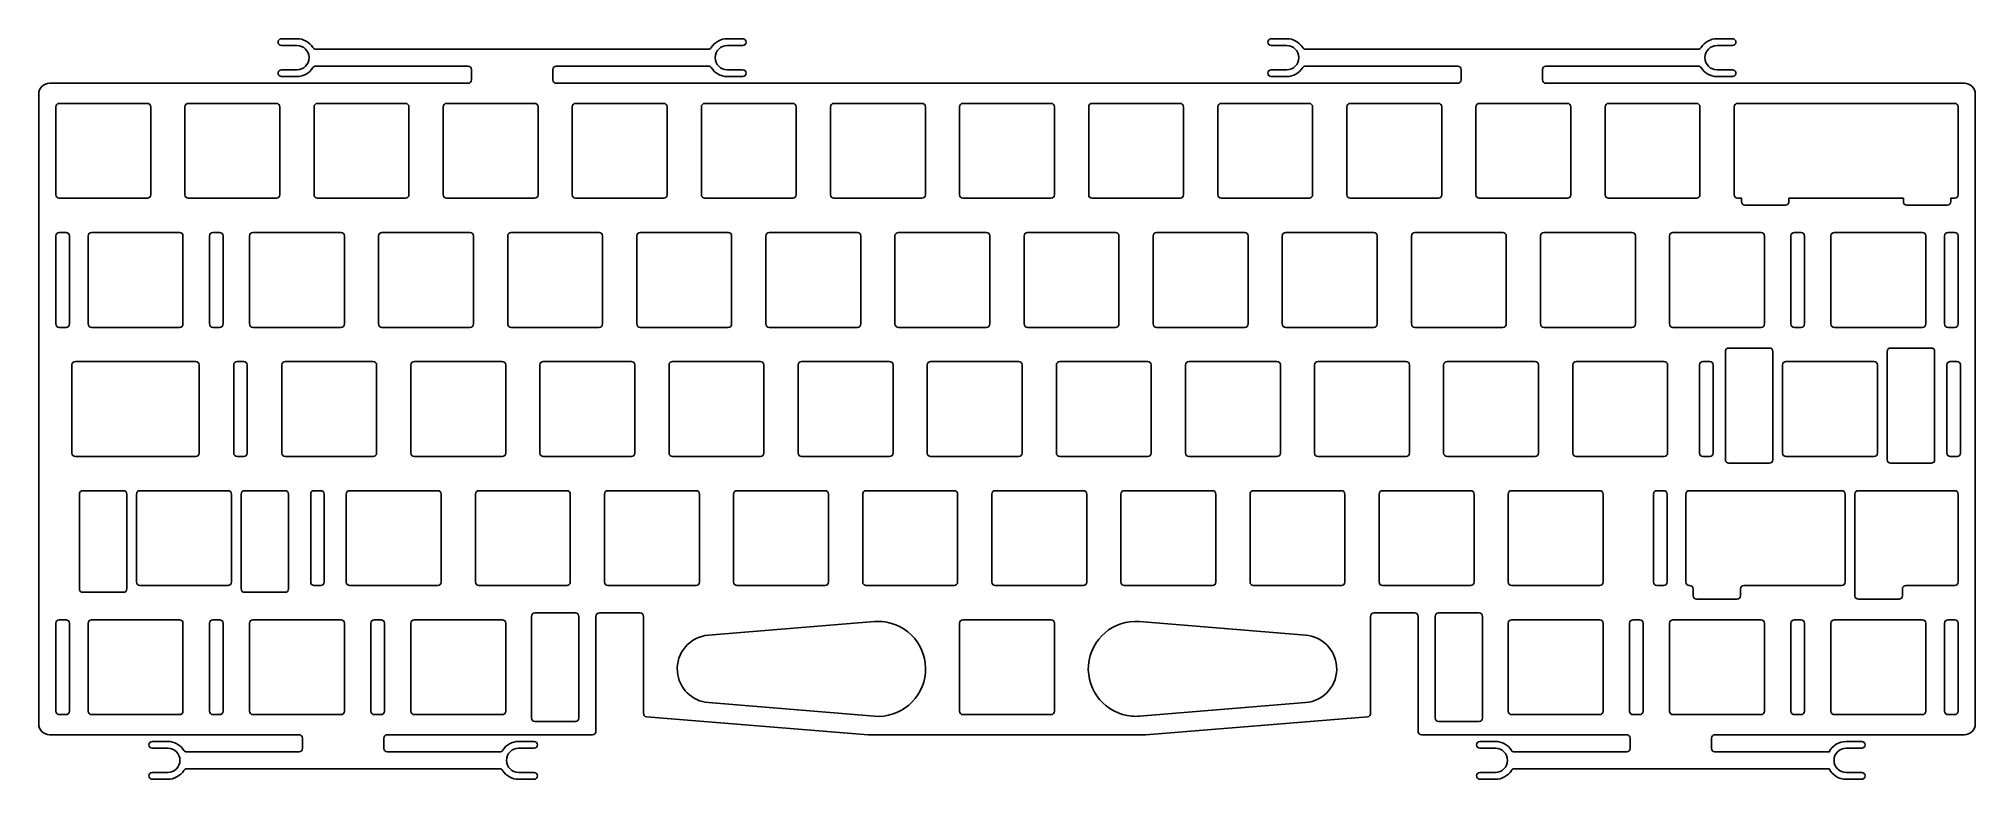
# Model space of a CAD drawing. Header units: millimetres. Extents: x 157 to 443, y 245 to 354.
import ezdxf

# ---------------------------------------------------------------- set-up
doc = ezdxf.new("R2010")
doc.units = ezdxf.units.MM
doc.header["$MEASUREMENT"] = 0
doc.layers.get('0').update_dxf_attribs({"lineweight": 0})

msp = doc.modelspace()

# ---------------------------------------------------------------- linework, layer by layer
at = {"color": 18, "lineweight": 25, "true_color": 0x000000}
for points, knots in [([(238.89, 251.8), (239.16, 251.8), (239.39, 252.02), (239.39, 252.3), (239.39, 252.3), (239.39, 269.26), (239.39, 269.26), (239.39, 269.54), (239.61, 269.76), (239.89, 269.76), (239.89, 269.76), (245.89, 269.76), (245.89, 269.76), (246.16, 269.76), (246.39, 269.54), (246.39, 269.26), (246.39, 269.26), (246.39, 254.96), (246.39, 254.96), (246.39, 254.7), (246.59, 254.48), (246.85, 254.46), (246.85, 254.46), (279.54, 251.8), (279.54, 251.8), (279.56, 251.8), (279.57, 251.8), (279.58, 251.8), (279.58, 251.8), (320.49, 251.8), (320.49, 251.8), (320.5, 251.8), (320.52, 251.8), (320.53, 251.8), (320.53, 251.8), (353.23, 254.46), (353.23, 254.46), (353.49, 254.48), (353.69, 254.7), (353.69, 254.96), (353.69, 254.96), (353.69, 269.26), (353.69, 269.26), (353.69, 269.54), (353.91, 269.76), (354.19, 269.76), (354.19, 269.76), (360.19, 269.76), (360.19, 269.76), (360.46, 269.76), (360.69, 269.54), (360.69, 269.26), (360.69, 269.26), (360.69, 252.3), (360.69, 252.3), (360.69, 252.02), (360.91, 251.8), (361.19, 251.8), (361.19, 251.8), (391.48, 251.8), (391.48, 251.8), (391.76, 251.8), (391.98, 251.57), (391.98, 251.3), (391.98, 251.3), (391.98, 249.76), (391.98, 249.76), (391.98, 249.48), (391.76, 249.26), (391.48, 249.26), (391.48, 249.26), (374.89, 249.26), (374.89, 249.26), (374.72, 249.26), (374.56, 249.35), (374.47, 249.49), (373.96, 250.31), (373.06, 250.8), (372.11, 250.8), (372.11, 250.8), (369.82, 250.8), (369.82, 250.8), (369.54, 250.8), (369.32, 250.57), (369.32, 250.3), (369.32, 250.02), (369.54, 249.8), (369.82, 249.8), (369.82, 249.8), (372.11, 249.8), (372.11, 249.8), (373.09, 249.8), (373.89, 249), (373.89, 248.01), (373.89, 247.02), (373.09, 246.22), (372.11, 246.22), (372.11, 246.22), (369.82, 246.22), (369.82, 246.22), (369.54, 246.22), (369.32, 246), (369.32, 245.72), (369.32, 245.45), (369.54, 245.22), (369.82, 245.22), (369.82, 245.22), (372.11, 245.22), (372.11, 245.22), (373.06, 245.22), (373.96, 245.72), (374.47, 246.53), (374.56, 246.67), (374.72, 246.76), (374.89, 246.76), (374.89, 246.76), (421.37, 246.76), (421.37, 246.76), (421.84, 245.82), (422.81, 245.22), (423.86, 245.22), (423.86, 245.22), (426.15, 245.22), (426.15, 245.22), (426.43, 245.22), (426.65, 245.45), (426.65, 245.72), (426.65, 246), (426.43, 246.22), (426.15, 246.22), (426.15, 246.22), (423.86, 246.22), (423.86, 246.22), (422.88, 246.22), (422.07, 247.02), (422.07, 248.01), (422.07, 249), (422.88, 249.8), (423.86, 249.8), (423.86, 249.8), (426.15, 249.8), (426.15, 249.8), (426.43, 249.8), (426.65, 250.02), (426.65, 250.3), (426.65, 250.57), (426.43, 250.8), (426.15, 250.8), (426.15, 250.8), (423.86, 250.8), (423.86, 250.8), (422.81, 250.8), (421.84, 250.2), (421.37, 249.26), (421.37, 249.26), (404.48, 249.26), (404.48, 249.26), (404.21, 249.26), (403.98, 249.48), (403.98, 249.76), (403.98, 249.76), (403.98, 251.3), (403.98, 251.3), (403.98, 251.57), (404.21, 251.8), (404.48, 251.8), (404.48, 251.8), (441.31, 251.8), (441.31, 251.8), (442.2, 251.8), (442.91, 252.51), (442.91, 253.4), (442.91, 253.4), (442.91, 346.32), (442.91, 346.32), (442.91, 347.21), (442.2, 347.92), (441.31, 347.92), (441.31, 347.92), (379.56, 347.92), (379.56, 347.92), (379.29, 347.92), (379.06, 348.15), (379.06, 348.42), (379.06, 348.42), (379.06, 349.96), (379.06, 349.96), (379.06, 350.24), (379.29, 350.46), (379.56, 350.46), (379.56, 350.46), (402.03, 350.46), (402.03, 350.46), (402.2, 350.46), (402.36, 350.37), (402.45, 350.23), (402.96, 349.42), (403.85, 348.92), (404.81, 348.92), (404.81, 348.92), (407.1, 348.92), (407.1, 348.92), (407.38, 348.92), (407.6, 349.15), (407.6, 349.42), (407.6, 349.7), (407.38, 349.92), (407.1, 349.92), (407.1, 349.92), (404.81, 349.92), (404.81, 349.92), (403.83, 349.92), (403.02, 350.72), (403.02, 351.71), (403.02, 352.7), (403.83, 353.5), (404.81, 353.5), (404.81, 353.5), (407.1, 353.5), (407.1, 353.5), (407.38, 353.5), (407.6, 353.72), (407.6, 354), (407.6, 354.27), (407.38, 354.5), (407.1, 354.5), (407.1, 354.5), (404.81, 354.5), (404.81, 354.5), (403.85, 354.5), (402.96, 354.01), (402.45, 353.19), (402.36, 353.05), (402.2, 352.96), (402.03, 352.96), (402.03, 352.96), (344.1, 352.96), (344.1, 352.96), (343.92, 352.96), (343.76, 353.05), (343.67, 353.19), (343.16, 354.01), (342.27, 354.5), (341.31, 354.5), (341.31, 354.5), (339.02, 354.5), (339.02, 354.5), (338.75, 354.5), (338.52, 354.27), (338.52, 354), (338.52, 353.72), (338.75, 353.5), (339.02, 353.5), (339.02, 353.5), (341.31, 353.5), (341.31, 353.5), (342.3, 353.5), (343.1, 352.7), (343.1, 351.71), (343.1, 350.72), (342.3, 349.92), (341.31, 349.92), (341.31, 349.92), (339.02, 349.92), (339.02, 349.92), (338.74, 349.92), (338.52, 349.7), (338.52, 349.42), (338.52, 349.15), (338.74, 348.92), (339.02, 348.92), (339.02, 348.92), (341.31, 348.92), (341.31, 348.92), (342.27, 348.92), (343.16, 349.42), (343.67, 350.23), (343.76, 350.37), (343.92, 350.46), (344.1, 350.46), (344.1, 350.46), (366.56, 350.46), (366.56, 350.46), (366.84, 350.46), (367.06, 350.24), (367.06, 349.96), (367.06, 349.96), (367.06, 348.42), (367.06, 348.42), (367.06, 348.15), (366.84, 347.92), (366.56, 347.92), (366.56, 347.92), (233.51, 347.92), (233.51, 347.92), (233.24, 347.92), (233.01, 348.15), (233.01, 348.42), (233.01, 348.42), (233.01, 349.96), (233.01, 349.96), (233.01, 350.24), (233.24, 350.46), (233.51, 350.46), (233.51, 350.46), (255.98, 350.46), (255.98, 350.46), (256.15, 350.46), (256.31, 350.37), (256.4, 350.23), (256.91, 349.42), (257.8, 348.92), (258.76, 348.92), (258.76, 348.92), (261.05, 348.92), (261.05, 348.92), (261.33, 348.92), (261.55, 349.15), (261.55, 349.42), (261.55, 349.7), (261.33, 349.92), (261.05, 349.92), (261.05, 349.92), (258.76, 349.92), (258.76, 349.92), (257.78, 349.92), (256.97, 350.72), (256.97, 351.71), (256.97, 352.7), (257.78, 353.5), (258.76, 353.5), (258.76, 353.5), (261.05, 353.5), (261.05, 353.5), (261.33, 353.5), (261.55, 353.72), (261.55, 354), (261.55, 354.27), (261.33, 354.5), (261.05, 354.5), (261.05, 354.5), (258.76, 354.5), (258.76, 354.5), (257.8, 354.5), (256.91, 354.01), (256.4, 353.19), (256.31, 353.05), (256.15, 352.96), (255.98, 352.96), (255.98, 352.96), (198.05, 352.96), (198.05, 352.96), (197.87, 352.96), (197.71, 353.05), (197.62, 353.19), (197.11, 354.01), (196.22, 354.5), (195.26, 354.5), (195.26, 354.5), (192.97, 354.5), (192.97, 354.5), (192.7, 354.5), (192.47, 354.27), (192.47, 354), (192.47, 353.72), (192.7, 353.5), (192.97, 353.5), (192.97, 353.5), (195.26, 353.5), (195.26, 353.5), (196.25, 353.5), (197.05, 352.7), (197.05, 351.71), (197.05, 350.72), (196.25, 349.92), (195.26, 349.92), (195.26, 349.92), (192.97, 349.92), (192.97, 349.92), (192.7, 349.92), (192.47, 349.7), (192.47, 349.42), (192.47, 349.15), (192.7, 348.92), (192.97, 348.92), (192.97, 348.92), (195.26, 348.92), (195.26, 348.92), (196.22, 348.92), (197.11, 349.42), (197.62, 350.23), (197.71, 350.37), (197.87, 350.46), (198.05, 350.46), (198.05, 350.46), (220.51, 350.46), (220.51, 350.46), (220.79, 350.46), (221.01, 350.24), (221.01, 349.96), (221.01, 349.96), (221.01, 348.42), (221.01, 348.42), (221.01, 348.15), (220.79, 347.92), (220.51, 347.92), (220.51, 347.92), (158.76, 347.92), (158.76, 347.92), (157.88, 347.92), (157.16, 347.21), (157.16, 346.32), (157.16, 346.32), (157.16, 253.4), (157.16, 253.4), (157.16, 252.51), (157.88, 251.8), (158.76, 251.8), (158.76, 251.8), (195.59, 251.8), (195.59, 251.8), (195.87, 251.8), (196.09, 251.57), (196.09, 251.3), (196.09, 251.3), (196.09, 249.76), (196.09, 249.76), (196.09, 249.48), (195.87, 249.26), (195.59, 249.26), (195.59, 249.26), (179, 249.26), (179, 249.26), (178.82, 249.26), (178.66, 249.35), (178.57, 249.49), (178.06, 250.31), (177.17, 250.8), (176.21, 250.8), (176.21, 250.8), (173.92, 250.8), (173.92, 250.8), (173.65, 250.8), (173.42, 250.57), (173.42, 250.3), (173.42, 250.02), (173.65, 249.8), (173.92, 249.8), (173.92, 249.8), (176.21, 249.8), (176.21, 249.8), (177.2, 249.8), (178, 249), (178, 248.01), (178, 247.02), (177.2, 246.22), (176.21, 246.22), (176.21, 246.22), (173.92, 246.22), (173.92, 246.22), (173.65, 246.22), (173.42, 246), (173.42, 245.72), (173.42, 245.45), (173.65, 245.22), (173.92, 245.22), (173.92, 245.22), (176.21, 245.22), (176.21, 245.22), (177.17, 245.22), (178.06, 245.72), (178.57, 246.53), (178.66, 246.67), (178.82, 246.76), (179, 246.76), (179, 246.76), (225.19, 246.76), (225.19, 246.76), (225.36, 246.76), (225.52, 246.67), (225.61, 246.53), (226.12, 245.72), (227.01, 245.22), (227.97, 245.22), (227.97, 245.22), (230.26, 245.22), (230.26, 245.22), (230.53, 245.22), (230.76, 245.45), (230.76, 245.72), (230.76, 246), (230.53, 246.22), (230.26, 246.22), (230.26, 246.22), (227.97, 246.22), (227.97, 246.22), (226.98, 246.22), (226.18, 247.02), (226.18, 248.01), (226.18, 249), (226.98, 249.8), (227.97, 249.8), (227.97, 249.8), (230.26, 249.8), (230.26, 249.8), (230.53, 249.8), (230.76, 250.02), (230.76, 250.3), (230.76, 250.57), (230.53, 250.8), (230.26, 250.8), (230.26, 250.8), (227.97, 250.8), (227.97, 250.8), (227.01, 250.8), (226.12, 250.31), (225.61, 249.49), (225.52, 249.35), (225.36, 249.26), (225.19, 249.26), (225.19, 249.26), (208.59, 249.26), (208.59, 249.26), (208.31, 249.26), (208.09, 249.48), (208.09, 249.76), (208.09, 249.76), (208.09, 251.3), (208.09, 251.3), (208.09, 251.57), (208.31, 251.8), (208.59, 251.8), (208.59, 251.8), (238.89, 251.8), (238.89, 251.8)], [0, 0, 0, 0, 1, 1, 1, 2, 2, 2, 3, 3, 3, 4, 4, 4, 5, 5, 5, 6, 6, 6, 7, 7, 7, 8, 8, 8, 9, 9, 9, 10, 10, 10, 11, 11, 11, 12, 12, 12, 13, 13, 13, 14, 14, 14, 15, 15, 15, 16, 16, 16, 17, 17, 17, 18, 18, 18, 19, 19, 19, 20, 20, 20, 21, 21, 21, 22, 22, 22, 23, 23, 23, 24, 24, 24, 25, 25, 25, 26, 26, 26, 27, 27, 27, 28, 28, 28, 29, 29, 29, 30, 30, 30, 31, 31, 31, 32, 32, 32, 33, 33, 33, 34, 34, 34, 35, 35, 35, 36, 36, 36, 37, 37, 37, 38, 38, 38, 39, 39, 39, 40, 40, 40, 41, 41, 41, 42, 42, 42, 43, 43, 43, 44, 44, 44, 45, 45, 45, 46, 46, 46, 47, 47, 47, 48, 48, 48, 49, 49, 49, 50, 50, 50, 51, 51, 51, 52, 52, 52, 53, 53, 53, 54, 54, 54, 55, 55, 55, 56, 56, 56, 57, 57, 57, 58, 58, 58, 59, 59, 59, 60, 60, 60, 61, 61, 61, 62, 62, 62, 63, 63, 63, 64, 64, 64, 65, 65, 65, 66, 66, 66, 67, 67, 67, 68, 68, 68, 69, 69, 69, 70, 70, 70, 71, 71, 71, 72, 72, 72, 73, 73, 73, 74, 74, 74, 75, 75, 75, 76, 76, 76, 77, 77, 77, 78, 78, 78, 79, 79, 79, 80, 80, 80, 81, 81, 81, 82, 82, 82, 83, 83, 83, 84, 84, 84, 85, 85, 85, 86, 86, 86, 87, 87, 87, 88, 88, 88, 89, 89, 89, 90, 90, 90, 91, 91, 91, 92, 92, 92, 93, 93, 93, 94, 94, 94, 95, 95, 95, 96, 96, 96, 97, 97, 97, 98, 98, 98, 99, 99, 99, 100, 100, 100, 101, 101, 101, 102, 102, 102, 103, 103, 103, 104, 104, 104, 105, 105, 105, 106, 106, 106, 107, 107, 107, 108, 108, 108, 109, 109, 109, 110, 110, 110, 111, 111, 111, 112, 112, 112, 113, 113, 113, 114, 114, 114, 115, 115, 115, 116, 116, 116, 117, 117, 117, 118, 118, 118, 119, 119, 119, 120, 120, 120, 121, 121, 121, 122, 122, 122, 123, 123, 123, 124, 124, 124, 125, 125, 125, 126, 126, 126, 127, 127, 127, 128, 128, 128, 129, 129, 129, 130, 130, 130, 131, 131, 131, 132, 132, 132, 133, 133, 133, 134, 134, 134, 135, 135, 135, 136, 136, 136, 137, 137, 137, 138, 138, 138, 139, 139, 139, 140, 140, 140, 141, 141, 141, 142, 142, 142, 143, 143, 143, 144, 144, 144, 145, 145, 145, 146, 146, 146, 147, 147, 147, 148, 148, 148, 149, 149, 149, 150, 150, 150, 151, 151, 151, 152, 152, 152, 153, 153, 153, 154, 154, 154, 155, 155, 155, 156, 156, 156, 157, 157, 157, 158, 158, 158, 159, 159, 159, 160, 160, 160, 161, 161, 161, 162, 162, 162, 163, 163, 163, 164, 164, 164, 165, 165, 165, 166, 166, 166, 167, 167, 167, 168, 168, 168, 169, 169, 169, 170, 170, 170, 171, 171, 171, 172, 172, 172, 173, 173, 173, 174, 174, 174, 175, 175, 175, 176, 176, 176, 177, 177, 177, 178, 178, 178, 178]), ([(173.19, 330.96), (173.46, 330.96), (173.69, 331.18), (173.69, 331.46), (173.69, 331.46), (173.69, 344.46), (173.69, 344.46), (173.69, 344.74), (173.46, 344.96), (173.19, 344.96), (173.19, 344.96), (160.19, 344.96), (160.19, 344.96), (159.91, 344.96), (159.69, 344.74), (159.69, 344.46), (159.69, 344.46), (159.69, 331.46), (159.69, 331.46), (159.69, 331.18), (159.91, 330.96), (160.19, 330.96), (160.19, 330.96), (173.19, 330.96), (173.19, 330.96)], [0, 0, 0, 0, 1, 1, 1, 2, 2, 2, 3, 3, 3, 4, 4, 4, 5, 5, 5, 6, 6, 6, 7, 7, 7, 8, 8, 8, 8]), ([(178.74, 331.46), (178.74, 331.46), (178.74, 344.46), (178.74, 344.46), (178.74, 344.74), (178.96, 344.96), (179.24, 344.96), (179.24, 344.96), (192.24, 344.96), (192.24, 344.96), (192.51, 344.96), (192.74, 344.74), (192.74, 344.46), (192.74, 344.46), (192.74, 331.46), (192.74, 331.46), (192.74, 331.18), (192.51, 330.96), (192.24, 330.96), (192.24, 330.96), (179.24, 330.96), (179.24, 330.96), (178.96, 330.96), (178.74, 331.18), (178.74, 331.46)], [0, 0, 0, 0, 1, 1, 1, 2, 2, 2, 3, 3, 3, 4, 4, 4, 5, 5, 5, 6, 6, 6, 7, 7, 7, 8, 8, 8, 8]), ([(211.29, 330.96), (211.56, 330.96), (211.79, 331.18), (211.79, 331.46), (211.79, 331.46), (211.79, 344.46), (211.79, 344.46), (211.79, 344.74), (211.56, 344.96), (211.29, 344.96), (211.29, 344.96), (198.29, 344.96), (198.29, 344.96), (198.01, 344.96), (197.79, 344.74), (197.79, 344.46), (197.79, 344.46), (197.79, 331.46), (197.79, 331.46), (197.79, 331.18), (198.01, 330.96), (198.29, 330.96), (198.29, 330.96), (211.29, 330.96), (211.29, 330.96)], [0, 0, 0, 0, 1, 1, 1, 2, 2, 2, 3, 3, 3, 4, 4, 4, 5, 5, 5, 6, 6, 6, 7, 7, 7, 8, 8, 8, 8]), ([(230.34, 330.96), (230.34, 330.96), (217.34, 330.96), (217.34, 330.96), (217.06, 330.96), (216.84, 331.18), (216.84, 331.46), (216.84, 331.46), (216.84, 344.46), (216.84, 344.46), (216.84, 344.74), (217.06, 344.96), (217.34, 344.96), (217.34, 344.96), (230.34, 344.96), (230.34, 344.96), (230.61, 344.96), (230.84, 344.74), (230.84, 344.46), (230.84, 344.46), (230.84, 331.46), (230.84, 331.46), (230.84, 331.18), (230.61, 330.96), (230.34, 330.96)], [0, 0, 0, 0, 1, 1, 1, 2, 2, 2, 3, 3, 3, 4, 4, 4, 5, 5, 5, 6, 6, 6, 7, 7, 7, 8, 8, 8, 8]), ([(235.89, 331.46), (235.89, 331.46), (235.89, 344.46), (235.89, 344.46), (235.89, 344.74), (236.11, 344.96), (236.39, 344.96), (236.39, 344.96), (249.39, 344.96), (249.39, 344.96), (249.66, 344.96), (249.89, 344.74), (249.89, 344.46), (249.89, 344.46), (249.89, 331.46), (249.89, 331.46), (249.89, 331.18), (249.66, 330.96), (249.39, 330.96), (249.39, 330.96), (236.39, 330.96), (236.39, 330.96), (236.11, 330.96), (235.89, 331.18), (235.89, 331.46)], [0, 0, 0, 0, 1, 1, 1, 2, 2, 2, 3, 3, 3, 4, 4, 4, 5, 5, 5, 6, 6, 6, 7, 7, 7, 8, 8, 8, 8]), ([(254.94, 331.46), (254.94, 331.46), (254.94, 344.46), (254.94, 344.46), (254.94, 344.74), (255.16, 344.96), (255.44, 344.96), (255.44, 344.96), (268.44, 344.96), (268.44, 344.96), (268.71, 344.96), (268.94, 344.74), (268.94, 344.46), (268.94, 344.46), (268.94, 331.46), (268.94, 331.46), (268.94, 331.18), (268.71, 330.96), (268.44, 330.96), (268.44, 330.96), (255.44, 330.96), (255.44, 330.96), (255.16, 330.96), (254.94, 331.18), (254.94, 331.46)], [0, 0, 0, 0, 1, 1, 1, 2, 2, 2, 3, 3, 3, 4, 4, 4, 5, 5, 5, 6, 6, 6, 7, 7, 7, 8, 8, 8, 8]), ([(287.49, 330.96), (287.49, 330.96), (274.49, 330.96), (274.49, 330.96), (274.21, 330.96), (273.99, 331.18), (273.99, 331.46), (273.99, 331.46), (273.99, 344.46), (273.99, 344.46), (273.99, 344.74), (274.21, 344.96), (274.49, 344.96), (274.49, 344.96), (287.49, 344.96), (287.49, 344.96), (287.76, 344.96), (287.99, 344.74), (287.99, 344.46), (287.99, 344.46), (287.99, 331.46), (287.99, 331.46), (287.99, 331.18), (287.76, 330.96), (287.49, 330.96)], [0, 0, 0, 0, 1, 1, 1, 2, 2, 2, 3, 3, 3, 4, 4, 4, 5, 5, 5, 6, 6, 6, 7, 7, 7, 8, 8, 8, 8]), ([(307.04, 344.46), (307.04, 344.74), (306.81, 344.96), (306.54, 344.96), (306.54, 344.96), (293.54, 344.96), (293.54, 344.96), (293.26, 344.96), (293.04, 344.74), (293.04, 344.46), (293.04, 344.46), (293.04, 331.46), (293.04, 331.46), (293.04, 331.18), (293.26, 330.96), (293.54, 330.96), (293.54, 330.96), (306.54, 330.96), (306.54, 330.96), (306.81, 330.96), (307.04, 331.18), (307.04, 331.46), (307.04, 331.46), (307.04, 344.46), (307.04, 344.46)], [0, 0, 0, 0, 1, 1, 1, 2, 2, 2, 3, 3, 3, 4, 4, 4, 5, 5, 5, 6, 6, 6, 7, 7, 7, 8, 8, 8, 8]), ([(312.59, 344.96), (312.59, 344.96), (325.59, 344.96), (325.59, 344.96), (325.86, 344.96), (326.09, 344.74), (326.09, 344.46), (326.09, 344.46), (326.09, 331.46), (326.09, 331.46), (326.09, 331.18), (325.86, 330.96), (325.59, 330.96), (325.59, 330.96), (312.59, 330.96), (312.59, 330.96), (312.31, 330.96), (312.09, 331.18), (312.09, 331.46), (312.09, 331.46), (312.09, 344.46), (312.09, 344.46), (312.09, 344.74), (312.31, 344.96), (312.59, 344.96)], [0, 0, 0, 0, 1, 1, 1, 2, 2, 2, 3, 3, 3, 4, 4, 4, 5, 5, 5, 6, 6, 6, 7, 7, 7, 8, 8, 8, 8]), ([(331.64, 344.96), (331.64, 344.96), (344.64, 344.96), (344.64, 344.96), (344.91, 344.96), (345.14, 344.74), (345.14, 344.46), (345.14, 344.46), (345.14, 331.46), (345.14, 331.46), (345.14, 331.18), (344.91, 330.96), (344.64, 330.96), (344.64, 330.96), (331.64, 330.96), (331.64, 330.96), (331.36, 330.96), (331.14, 331.18), (331.14, 331.46), (331.14, 331.46), (331.14, 344.46), (331.14, 344.46), (331.14, 344.74), (331.36, 344.96), (331.64, 344.96)], [0, 0, 0, 0, 1, 1, 1, 2, 2, 2, 3, 3, 3, 4, 4, 4, 5, 5, 5, 6, 6, 6, 7, 7, 7, 8, 8, 8, 8]), ([(350.69, 344.96), (350.41, 344.96), (350.19, 344.74), (350.19, 344.46), (350.19, 344.46), (350.19, 331.46), (350.19, 331.46), (350.19, 331.18), (350.41, 330.96), (350.69, 330.96), (350.69, 330.96), (363.69, 330.96), (363.69, 330.96), (363.96, 330.96), (364.19, 331.18), (364.19, 331.46), (364.19, 331.46), (364.19, 344.46), (364.19, 344.46), (364.19, 344.74), (363.96, 344.96), (363.69, 344.96), (363.69, 344.96), (350.69, 344.96), (350.69, 344.96)], [0, 0, 0, 0, 1, 1, 1, 2, 2, 2, 3, 3, 3, 4, 4, 4, 5, 5, 5, 6, 6, 6, 7, 7, 7, 8, 8, 8, 8]), ([(369.24, 331.46), (369.24, 331.18), (369.46, 330.96), (369.74, 330.96), (369.74, 330.96), (382.74, 330.96), (382.74, 330.96), (383.01, 330.96), (383.24, 331.18), (383.24, 331.46), (383.24, 331.46), (383.24, 344.46), (383.24, 344.46), (383.24, 344.74), (383.01, 344.96), (382.74, 344.96), (382.74, 344.96), (369.74, 344.96), (369.74, 344.96), (369.46, 344.96), (369.24, 344.74), (369.24, 344.46), (369.24, 344.46), (369.24, 331.46), (369.24, 331.46)], [0, 0, 0, 0, 1, 1, 1, 2, 2, 2, 3, 3, 3, 4, 4, 4, 5, 5, 5, 6, 6, 6, 7, 7, 7, 8, 8, 8, 8]), ([(402.29, 344.46), (402.29, 344.74), (402.06, 344.96), (401.79, 344.96), (401.79, 344.96), (388.79, 344.96), (388.79, 344.96), (388.51, 344.96), (388.29, 344.74), (388.29, 344.46), (388.29, 344.46), (388.29, 331.46), (388.29, 331.46), (388.29, 331.18), (388.51, 330.96), (388.79, 330.96), (388.79, 330.96), (401.79, 330.96), (401.79, 330.96), (402.06, 330.96), (402.29, 331.18), (402.29, 331.46), (402.29, 331.46), (402.29, 344.46), (402.29, 344.46)], [0, 0, 0, 0, 1, 1, 1, 2, 2, 2, 3, 3, 3, 4, 4, 4, 5, 5, 5, 6, 6, 6, 7, 7, 7, 8, 8, 8, 8]), ([(408.42, 330.96), (408.42, 330.96), (407.84, 330.96), (407.84, 330.96), (407.56, 330.96), (407.34, 331.18), (407.34, 331.46), (407.34, 331.46), (407.34, 344.46), (407.34, 344.46), (407.34, 344.74), (407.56, 344.96), (407.84, 344.96), (407.84, 344.96), (439.89, 344.96), (439.89, 344.96), (440.16, 344.96), (440.39, 344.74), (440.39, 344.46), (440.39, 344.46), (440.39, 331.46), (440.39, 331.46), (440.39, 331.18), (440.16, 330.96), (439.89, 330.96), (439.89, 330.96), (439.3, 330.96), (439.3, 330.96), (439.3, 330.96), (439.3, 330.46), (439.3, 330.46), (439.3, 330.18), (439.08, 329.96), (438.8, 329.96), (438.8, 329.96), (432.8, 329.96), (432.8, 329.96), (432.52, 329.96), (432.3, 330.18), (432.3, 330.46), (432.3, 330.46), (432.3, 330.96), (432.3, 330.96), (432.3, 330.96), (415.42, 330.96), (415.42, 330.96), (415.42, 330.96), (415.42, 330.46), (415.42, 330.46), (415.42, 330.18), (415.2, 329.96), (414.92, 329.96), (414.92, 329.96), (408.92, 329.96), (408.92, 329.96), (408.65, 329.96), (408.42, 330.18), (408.42, 330.46), (408.42, 330.46), (408.42, 330.96), (408.42, 330.96)], [0, 0, 0, 0, 1, 1, 1, 2, 2, 2, 3, 3, 3, 4, 4, 4, 5, 5, 5, 6, 6, 6, 7, 7, 7, 8, 8, 8, 9, 9, 9, 10, 10, 10, 11, 11, 11, 12, 12, 12, 13, 13, 13, 14, 14, 14, 15, 15, 15, 16, 16, 16, 17, 17, 17, 18, 18, 18, 19, 19, 19, 20, 20, 20, 20]), ([(160.19, 325.91), (159.91, 325.91), (159.69, 325.69), (159.69, 325.41), (159.69, 325.41), (159.69, 312.41), (159.69, 312.41), (159.69, 312.13), (159.91, 311.91), (160.19, 311.91), (160.19, 311.91), (161.19, 311.91), (161.19, 311.91), (161.46, 311.91), (161.69, 312.13), (161.69, 312.41), (161.69, 312.41), (161.69, 325.41), (161.69, 325.41), (161.69, 325.69), (161.46, 325.91), (161.19, 325.91), (161.19, 325.91), (160.19, 325.91), (160.19, 325.91)], [0, 0, 0, 0, 1, 1, 1, 2, 2, 2, 3, 3, 3, 4, 4, 4, 5, 5, 5, 6, 6, 6, 7, 7, 7, 8, 8, 8, 8]), ([(164.95, 325.91), (164.95, 325.91), (177.95, 325.91), (177.95, 325.91), (178.23, 325.91), (178.45, 325.69), (178.45, 325.41), (178.45, 325.41), (178.45, 312.41), (178.45, 312.41), (178.45, 312.13), (178.23, 311.91), (177.95, 311.91), (177.95, 311.91), (164.95, 311.91), (164.95, 311.91), (164.67, 311.91), (164.45, 312.13), (164.45, 312.41), (164.45, 312.41), (164.45, 325.41), (164.45, 325.41), (164.45, 325.69), (164.67, 325.91), (164.95, 325.91)], [0, 0, 0, 0, 1, 1, 1, 2, 2, 2, 3, 3, 3, 4, 4, 4, 5, 5, 5, 6, 6, 6, 7, 7, 7, 8, 8, 8, 8]), ([(182.36, 312.41), (182.36, 312.41), (182.36, 325.41), (182.36, 325.41), (182.36, 325.69), (182.58, 325.91), (182.86, 325.91), (182.86, 325.91), (183.86, 325.91), (183.86, 325.91), (184.13, 325.91), (184.36, 325.69), (184.36, 325.41), (184.36, 325.41), (184.36, 312.41), (184.36, 312.41), (184.36, 312.13), (184.13, 311.91), (183.86, 311.91), (183.86, 311.91), (182.86, 311.91), (182.86, 311.91), (182.58, 311.91), (182.36, 312.13), (182.36, 312.41)], [0, 0, 0, 0, 1, 1, 1, 2, 2, 2, 3, 3, 3, 4, 4, 4, 5, 5, 5, 6, 6, 6, 7, 7, 7, 8, 8, 8, 8]), ([(201.76, 311.91), (201.76, 311.91), (188.76, 311.91), (188.76, 311.91), (188.49, 311.91), (188.26, 312.13), (188.26, 312.41), (188.26, 312.41), (188.26, 325.41), (188.26, 325.41), (188.26, 325.69), (188.49, 325.91), (188.76, 325.91), (188.76, 325.91), (201.76, 325.91), (201.76, 325.91), (202.04, 325.91), (202.26, 325.69), (202.26, 325.41), (202.26, 325.41), (202.26, 312.41), (202.26, 312.41), (202.26, 312.13), (202.04, 311.91), (201.76, 311.91)], [0, 0, 0, 0, 1, 1, 1, 2, 2, 2, 3, 3, 3, 4, 4, 4, 5, 5, 5, 6, 6, 6, 7, 7, 7, 8, 8, 8, 8]), ([(207.81, 325.91), (207.81, 325.91), (220.81, 325.91), (220.81, 325.91), (221.09, 325.91), (221.31, 325.69), (221.31, 325.41), (221.31, 325.41), (221.31, 312.41), (221.31, 312.41), (221.31, 312.13), (221.09, 311.91), (220.81, 311.91), (220.81, 311.91), (207.81, 311.91), (207.81, 311.91), (207.54, 311.91), (207.31, 312.13), (207.31, 312.41), (207.31, 312.41), (207.31, 325.41), (207.31, 325.41), (207.31, 325.69), (207.54, 325.91), (207.81, 325.91)], [0, 0, 0, 0, 1, 1, 1, 2, 2, 2, 3, 3, 3, 4, 4, 4, 5, 5, 5, 6, 6, 6, 7, 7, 7, 8, 8, 8, 8]), ([(239.86, 311.91), (239.86, 311.91), (226.86, 311.91), (226.86, 311.91), (226.59, 311.91), (226.36, 312.13), (226.36, 312.41), (226.36, 312.41), (226.36, 325.41), (226.36, 325.41), (226.36, 325.69), (226.59, 325.91), (226.86, 325.91), (226.86, 325.91), (239.86, 325.91), (239.86, 325.91), (240.14, 325.91), (240.36, 325.69), (240.36, 325.41), (240.36, 325.41), (240.36, 312.41), (240.36, 312.41), (240.36, 312.13), (240.14, 311.91), (239.86, 311.91)], [0, 0, 0, 0, 1, 1, 1, 2, 2, 2, 3, 3, 3, 4, 4, 4, 5, 5, 5, 6, 6, 6, 7, 7, 7, 8, 8, 8, 8]), ([(245.41, 312.41), (245.41, 312.41), (245.41, 325.41), (245.41, 325.41), (245.41, 325.69), (245.64, 325.91), (245.91, 325.91), (245.91, 325.91), (258.91, 325.91), (258.91, 325.91), (259.19, 325.91), (259.41, 325.69), (259.41, 325.41), (259.41, 325.41), (259.41, 312.41), (259.41, 312.41), (259.41, 312.13), (259.19, 311.91), (258.91, 311.91), (258.91, 311.91), (245.91, 311.91), (245.91, 311.91), (245.64, 311.91), (245.41, 312.13), (245.41, 312.41)], [0, 0, 0, 0, 1, 1, 1, 2, 2, 2, 3, 3, 3, 4, 4, 4, 5, 5, 5, 6, 6, 6, 7, 7, 7, 8, 8, 8, 8]), ([(264.96, 325.91), (264.96, 325.91), (277.96, 325.91), (277.96, 325.91), (278.24, 325.91), (278.46, 325.69), (278.46, 325.41), (278.46, 325.41), (278.46, 312.41), (278.46, 312.41), (278.46, 312.13), (278.24, 311.91), (277.96, 311.91), (277.96, 311.91), (264.96, 311.91), (264.96, 311.91), (264.69, 311.91), (264.46, 312.13), (264.46, 312.41), (264.46, 312.41), (264.46, 325.41), (264.46, 325.41), (264.46, 325.69), (264.69, 325.91), (264.96, 325.91)], [0, 0, 0, 0, 1, 1, 1, 2, 2, 2, 3, 3, 3, 4, 4, 4, 5, 5, 5, 6, 6, 6, 7, 7, 7, 8, 8, 8, 8]), ([(297.51, 325.41), (297.51, 325.41), (297.51, 312.41), (297.51, 312.41), (297.51, 312.13), (297.29, 311.91), (297.01, 311.91), (297.01, 311.91), (284.01, 311.91), (284.01, 311.91), (283.74, 311.91), (283.51, 312.13), (283.51, 312.41), (283.51, 312.41), (283.51, 325.41), (283.51, 325.41), (283.51, 325.69), (283.74, 325.91), (284.01, 325.91), (284.01, 325.91), (297.01, 325.91), (297.01, 325.91), (297.29, 325.91), (297.51, 325.69), (297.51, 325.41)], [0, 0, 0, 0, 1, 1, 1, 2, 2, 2, 3, 3, 3, 4, 4, 4, 5, 5, 5, 6, 6, 6, 7, 7, 7, 8, 8, 8, 8]), ([(316.06, 311.91), (316.06, 311.91), (303.06, 311.91), (303.06, 311.91), (302.79, 311.91), (302.56, 312.13), (302.56, 312.41), (302.56, 312.41), (302.56, 325.41), (302.56, 325.41), (302.56, 325.69), (302.79, 325.91), (303.06, 325.91), (303.06, 325.91), (316.06, 325.91), (316.06, 325.91), (316.34, 325.91), (316.56, 325.69), (316.56, 325.41), (316.56, 325.41), (316.56, 312.41), (316.56, 312.41), (316.56, 312.13), (316.34, 311.91), (316.06, 311.91)], [0, 0, 0, 0, 1, 1, 1, 2, 2, 2, 3, 3, 3, 4, 4, 4, 5, 5, 5, 6, 6, 6, 7, 7, 7, 8, 8, 8, 8]), ([(322.11, 325.91), (322.11, 325.91), (335.11, 325.91), (335.11, 325.91), (335.39, 325.91), (335.61, 325.69), (335.61, 325.41), (335.61, 325.41), (335.61, 312.41), (335.61, 312.41), (335.61, 312.13), (335.39, 311.91), (335.11, 311.91), (335.11, 311.91), (322.11, 311.91), (322.11, 311.91), (321.84, 311.91), (321.61, 312.13), (321.61, 312.41), (321.61, 312.41), (321.61, 325.41), (321.61, 325.41), (321.61, 325.69), (321.84, 325.91), (322.11, 325.91)], [0, 0, 0, 0, 1, 1, 1, 2, 2, 2, 3, 3, 3, 4, 4, 4, 5, 5, 5, 6, 6, 6, 7, 7, 7, 8, 8, 8, 8]), ([(340.66, 312.41), (340.66, 312.41), (340.66, 325.41), (340.66, 325.41), (340.66, 325.69), (340.89, 325.91), (341.16, 325.91), (341.16, 325.91), (354.16, 325.91), (354.16, 325.91), (354.44, 325.91), (354.66, 325.69), (354.66, 325.41), (354.66, 325.41), (354.66, 312.41), (354.66, 312.41), (354.66, 312.13), (354.44, 311.91), (354.16, 311.91), (354.16, 311.91), (341.16, 311.91), (341.16, 311.91), (340.89, 311.91), (340.66, 312.13), (340.66, 312.41)], [0, 0, 0, 0, 1, 1, 1, 2, 2, 2, 3, 3, 3, 4, 4, 4, 5, 5, 5, 6, 6, 6, 7, 7, 7, 8, 8, 8, 8]), ([(360.21, 325.91), (360.21, 325.91), (373.21, 325.91), (373.21, 325.91), (373.49, 325.91), (373.71, 325.69), (373.71, 325.41), (373.71, 325.41), (373.71, 312.41), (373.71, 312.41), (373.71, 312.13), (373.49, 311.91), (373.21, 311.91), (373.21, 311.91), (360.21, 311.91), (360.21, 311.91), (359.94, 311.91), (359.71, 312.13), (359.71, 312.41), (359.71, 312.41), (359.71, 325.41), (359.71, 325.41), (359.71, 325.69), (359.94, 325.91), (360.21, 325.91)], [0, 0, 0, 0, 1, 1, 1, 2, 2, 2, 3, 3, 3, 4, 4, 4, 5, 5, 5, 6, 6, 6, 7, 7, 7, 8, 8, 8, 8]), ([(392.26, 311.91), (392.26, 311.91), (379.26, 311.91), (379.26, 311.91), (378.99, 311.91), (378.76, 312.13), (378.76, 312.41), (378.76, 312.41), (378.76, 325.41), (378.76, 325.41), (378.76, 325.69), (378.99, 325.91), (379.26, 325.91), (379.26, 325.91), (392.26, 325.91), (392.26, 325.91), (392.54, 325.91), (392.76, 325.69), (392.76, 325.41), (392.76, 325.41), (392.76, 312.41), (392.76, 312.41), (392.76, 312.13), (392.54, 311.91), (392.26, 311.91)], [0, 0, 0, 0, 1, 1, 1, 2, 2, 2, 3, 3, 3, 4, 4, 4, 5, 5, 5, 6, 6, 6, 7, 7, 7, 8, 8, 8, 8]), ([(411.81, 325.41), (411.81, 325.41), (411.81, 312.41), (411.81, 312.41), (411.81, 312.13), (411.59, 311.91), (411.31, 311.91), (411.31, 311.91), (398.31, 311.91), (398.31, 311.91), (398.04, 311.91), (397.81, 312.13), (397.81, 312.41), (397.81, 312.41), (397.81, 325.41), (397.81, 325.41), (397.81, 325.69), (398.04, 325.91), (398.31, 325.91), (398.31, 325.91), (411.31, 325.91), (411.31, 325.91), (411.59, 325.91), (411.81, 325.69), (411.81, 325.41)], [0, 0, 0, 0, 1, 1, 1, 2, 2, 2, 3, 3, 3, 4, 4, 4, 5, 5, 5, 6, 6, 6, 7, 7, 7, 8, 8, 8, 8]), ([(415.72, 312.41), (415.72, 312.41), (415.72, 325.41), (415.72, 325.41), (415.72, 325.69), (415.94, 325.91), (416.22, 325.91), (416.22, 325.91), (417.22, 325.91), (417.22, 325.91), (417.49, 325.91), (417.72, 325.69), (417.72, 325.41), (417.72, 325.41), (417.72, 312.41), (417.72, 312.41), (417.72, 312.13), (417.49, 311.91), (417.22, 311.91), (417.22, 311.91), (416.22, 311.91), (416.22, 311.91), (415.94, 311.91), (415.72, 312.13), (415.72, 312.41)], [0, 0, 0, 0, 1, 1, 1, 2, 2, 2, 3, 3, 3, 4, 4, 4, 5, 5, 5, 6, 6, 6, 7, 7, 7, 8, 8, 8, 8]), ([(435.62, 325.41), (435.62, 325.69), (435.4, 325.91), (435.12, 325.91), (435.12, 325.91), (422.12, 325.91), (422.12, 325.91), (421.85, 325.91), (421.62, 325.69), (421.62, 325.41), (421.62, 325.41), (421.62, 312.41), (421.62, 312.41), (421.62, 312.13), (421.85, 311.91), (422.12, 311.91), (422.12, 311.91), (435.12, 311.91), (435.12, 311.91), (435.4, 311.91), (435.62, 312.13), (435.62, 312.41), (435.62, 312.41), (435.62, 325.41), (435.62, 325.41)], [0, 0, 0, 0, 1, 1, 1, 2, 2, 2, 3, 3, 3, 4, 4, 4, 5, 5, 5, 6, 6, 6, 7, 7, 7, 8, 8, 8, 8]), ([(439.89, 311.91), (440.16, 311.91), (440.39, 312.13), (440.39, 312.41), (440.39, 312.41), (440.39, 325.41), (440.39, 325.41), (440.39, 325.69), (440.16, 325.91), (439.89, 325.91), (439.89, 325.91), (438.89, 325.91), (438.89, 325.91), (438.61, 325.91), (438.39, 325.69), (438.39, 325.41), (438.39, 325.41), (438.39, 312.41), (438.39, 312.41), (438.39, 312.13), (438.61, 311.91), (438.89, 311.91), (438.89, 311.91), (439.89, 311.91), (439.89, 311.91)], [0, 0, 0, 0, 1, 1, 1, 2, 2, 2, 3, 3, 3, 4, 4, 4, 5, 5, 5, 6, 6, 6, 7, 7, 7, 8, 8, 8, 8]), ([(413.04, 308.36), (413.04, 308.36), (413.04, 292.36), (413.04, 292.36), (413.04, 292.08), (412.82, 291.86), (412.54, 291.86), (412.54, 291.86), (406.54, 291.86), (406.54, 291.86), (406.27, 291.86), (406.04, 292.08), (406.04, 292.36), (406.04, 292.36), (406.04, 308.36), (406.04, 308.36), (406.04, 308.64), (406.27, 308.86), (406.54, 308.86), (406.54, 308.86), (412.54, 308.86), (412.54, 308.86), (412.82, 308.86), (413.04, 308.64), (413.04, 308.36)], [0, 0, 0, 0, 1, 1, 1, 2, 2, 2, 3, 3, 3, 4, 4, 4, 5, 5, 5, 6, 6, 6, 7, 7, 7, 8, 8, 8, 8]), ([(429.92, 292.36), (429.92, 292.36), (429.92, 308.36), (429.92, 308.36), (429.92, 308.64), (430.14, 308.86), (430.42, 308.86), (430.42, 308.86), (436.42, 308.86), (436.42, 308.86), (436.7, 308.86), (436.92, 308.64), (436.92, 308.36), (436.92, 308.36), (436.92, 292.36), (436.92, 292.36), (436.92, 292.08), (436.7, 291.86), (436.42, 291.86), (436.42, 291.86), (430.42, 291.86), (430.42, 291.86), (430.14, 291.86), (429.92, 292.08), (429.92, 292.36)], [0, 0, 0, 0, 1, 1, 1, 2, 2, 2, 3, 3, 3, 4, 4, 4, 5, 5, 5, 6, 6, 6, 7, 7, 7, 8, 8, 8, 8]), ([(180.33, 292.86), (180.33, 292.86), (162.57, 292.86), (162.57, 292.86), (162.29, 292.86), (162.07, 293.08), (162.07, 293.36), (162.07, 293.36), (162.07, 306.36), (162.07, 306.36), (162.07, 306.64), (162.29, 306.86), (162.57, 306.86), (162.57, 306.86), (180.33, 306.86), (180.33, 306.86), (180.61, 306.86), (180.83, 306.64), (180.83, 306.36), (180.83, 306.36), (180.83, 293.36), (180.83, 293.36), (180.83, 293.08), (180.61, 292.86), (180.33, 292.86)], [0, 0, 0, 0, 1, 1, 1, 2, 2, 2, 3, 3, 3, 4, 4, 4, 5, 5, 5, 6, 6, 6, 7, 7, 7, 8, 8, 8, 8]), ([(187.93, 306.36), (187.93, 306.36), (187.93, 293.36), (187.93, 293.36), (187.93, 293.08), (187.7, 292.86), (187.43, 292.86), (187.43, 292.86), (186.43, 292.86), (186.43, 292.86), (186.15, 292.86), (185.93, 293.08), (185.93, 293.36), (185.93, 293.36), (185.93, 306.36), (185.93, 306.36), (185.93, 306.64), (186.15, 306.86), (186.43, 306.86), (186.43, 306.86), (187.43, 306.86), (187.43, 306.86), (187.7, 306.86), (187.93, 306.64), (187.93, 306.36)], [0, 0, 0, 0, 1, 1, 1, 2, 2, 2, 3, 3, 3, 4, 4, 4, 5, 5, 5, 6, 6, 6, 7, 7, 7, 8, 8, 8, 8]), ([(193.52, 306.86), (193.52, 306.86), (206.52, 306.86), (206.52, 306.86), (206.8, 306.86), (207.02, 306.64), (207.02, 306.36), (207.02, 306.36), (207.02, 293.36), (207.02, 293.36), (207.02, 293.08), (206.8, 292.86), (206.52, 292.86), (206.52, 292.86), (193.52, 292.86), (193.52, 292.86), (193.25, 292.86), (193.02, 293.08), (193.02, 293.36), (193.02, 293.36), (193.02, 306.36), (193.02, 306.36), (193.02, 306.64), (193.25, 306.86), (193.52, 306.86)], [0, 0, 0, 0, 1, 1, 1, 2, 2, 2, 3, 3, 3, 4, 4, 4, 5, 5, 5, 6, 6, 6, 7, 7, 7, 8, 8, 8, 8]), ([(226.07, 306.36), (226.07, 306.36), (226.07, 293.36), (226.07, 293.36), (226.07, 293.08), (225.85, 292.86), (225.57, 292.86), (225.57, 292.86), (212.57, 292.86), (212.57, 292.86), (212.3, 292.86), (212.07, 293.08), (212.07, 293.36), (212.07, 293.36), (212.07, 306.36), (212.07, 306.36), (212.07, 306.64), (212.3, 306.86), (212.57, 306.86), (212.57, 306.86), (225.57, 306.86), (225.57, 306.86), (225.85, 306.86), (226.07, 306.64), (226.07, 306.36)], [0, 0, 0, 0, 1, 1, 1, 2, 2, 2, 3, 3, 3, 4, 4, 4, 5, 5, 5, 6, 6, 6, 7, 7, 7, 8, 8, 8, 8]), ([(231.62, 306.86), (231.62, 306.86), (244.62, 306.86), (244.62, 306.86), (244.9, 306.86), (245.12, 306.64), (245.12, 306.36), (245.12, 306.36), (245.12, 293.36), (245.12, 293.36), (245.12, 293.08), (244.9, 292.86), (244.62, 292.86), (244.62, 292.86), (231.62, 292.86), (231.62, 292.86), (231.35, 292.86), (231.12, 293.08), (231.12, 293.36), (231.12, 293.36), (231.12, 306.36), (231.12, 306.36), (231.12, 306.64), (231.35, 306.86), (231.62, 306.86)], [0, 0, 0, 0, 1, 1, 1, 2, 2, 2, 3, 3, 3, 4, 4, 4, 5, 5, 5, 6, 6, 6, 7, 7, 7, 8, 8, 8, 8]), ([(263.67, 292.86), (263.67, 292.86), (250.67, 292.86), (250.67, 292.86), (250.4, 292.86), (250.17, 293.08), (250.17, 293.36), (250.17, 293.36), (250.17, 306.36), (250.17, 306.36), (250.17, 306.64), (250.4, 306.86), (250.67, 306.86), (250.67, 306.86), (263.67, 306.86), (263.67, 306.86), (263.95, 306.86), (264.17, 306.64), (264.17, 306.36), (264.17, 306.36), (264.17, 293.36), (264.17, 293.36), (264.17, 293.08), (263.95, 292.86), (263.67, 292.86)], [0, 0, 0, 0, 1, 1, 1, 2, 2, 2, 3, 3, 3, 4, 4, 4, 5, 5, 5, 6, 6, 6, 7, 7, 7, 8, 8, 8, 8]), ([(283.22, 306.36), (283.22, 306.36), (283.22, 293.36), (283.22, 293.36), (283.22, 293.08), (283, 292.86), (282.72, 292.86), (282.72, 292.86), (269.72, 292.86), (269.72, 292.86), (269.45, 292.86), (269.22, 293.08), (269.22, 293.36), (269.22, 293.36), (269.22, 306.36), (269.22, 306.36), (269.22, 306.64), (269.45, 306.86), (269.72, 306.86), (269.72, 306.86), (282.72, 306.86), (282.72, 306.86), (283, 306.86), (283.22, 306.64), (283.22, 306.36)], [0, 0, 0, 0, 1, 1, 1, 2, 2, 2, 3, 3, 3, 4, 4, 4, 5, 5, 5, 6, 6, 6, 7, 7, 7, 8, 8, 8, 8]), ([(302.27, 306.36), (302.27, 306.36), (302.27, 293.36), (302.27, 293.36), (302.27, 293.08), (302.05, 292.86), (301.77, 292.86), (301.77, 292.86), (288.77, 292.86), (288.77, 292.86), (288.5, 292.86), (288.27, 293.08), (288.27, 293.36), (288.27, 293.36), (288.27, 306.36), (288.27, 306.36), (288.27, 306.64), (288.5, 306.86), (288.77, 306.86), (288.77, 306.86), (301.77, 306.86), (301.77, 306.86), (302.05, 306.86), (302.27, 306.64), (302.27, 306.36)], [0, 0, 0, 0, 1, 1, 1, 2, 2, 2, 3, 3, 3, 4, 4, 4, 5, 5, 5, 6, 6, 6, 7, 7, 7, 8, 8, 8, 8]), ([(320.82, 292.86), (320.82, 292.86), (307.82, 292.86), (307.82, 292.86), (307.55, 292.86), (307.32, 293.08), (307.32, 293.36), (307.32, 293.36), (307.32, 306.36), (307.32, 306.36), (307.32, 306.64), (307.55, 306.86), (307.82, 306.86), (307.82, 306.86), (320.82, 306.86), (320.82, 306.86), (321.1, 306.86), (321.32, 306.64), (321.32, 306.36), (321.32, 306.36), (321.32, 293.36), (321.32, 293.36), (321.32, 293.08), (321.1, 292.86), (320.82, 292.86)], [0, 0, 0, 0, 1, 1, 1, 2, 2, 2, 3, 3, 3, 4, 4, 4, 5, 5, 5, 6, 6, 6, 7, 7, 7, 8, 8, 8, 8]), ([(326.37, 293.36), (326.37, 293.36), (326.37, 306.36), (326.37, 306.36), (326.37, 306.64), (326.6, 306.86), (326.87, 306.86), (326.87, 306.86), (339.87, 306.86), (339.87, 306.86), (340.15, 306.86), (340.37, 306.64), (340.37, 306.36), (340.37, 306.36), (340.37, 293.36), (340.37, 293.36), (340.37, 293.08), (340.15, 292.86), (339.87, 292.86), (339.87, 292.86), (326.87, 292.86), (326.87, 292.86), (326.6, 292.86), (326.37, 293.08), (326.37, 293.36)], [0, 0, 0, 0, 1, 1, 1, 2, 2, 2, 3, 3, 3, 4, 4, 4, 5, 5, 5, 6, 6, 6, 7, 7, 7, 8, 8, 8, 8]), ([(345.92, 306.86), (345.92, 306.86), (358.92, 306.86), (358.92, 306.86), (359.2, 306.86), (359.42, 306.64), (359.42, 306.36), (359.42, 306.36), (359.42, 293.36), (359.42, 293.36), (359.42, 293.08), (359.2, 292.86), (358.92, 292.86), (358.92, 292.86), (345.92, 292.86), (345.92, 292.86), (345.65, 292.86), (345.42, 293.08), (345.42, 293.36), (345.42, 293.36), (345.42, 306.36), (345.42, 306.36), (345.42, 306.64), (345.65, 306.86), (345.92, 306.86)], [0, 0, 0, 0, 1, 1, 1, 2, 2, 2, 3, 3, 3, 4, 4, 4, 5, 5, 5, 6, 6, 6, 7, 7, 7, 8, 8, 8, 8]), ([(364.97, 306.86), (364.97, 306.86), (377.97, 306.86), (377.97, 306.86), (378.25, 306.86), (378.47, 306.64), (378.47, 306.36), (378.47, 306.36), (378.47, 293.36), (378.47, 293.36), (378.47, 293.08), (378.25, 292.86), (377.97, 292.86), (377.97, 292.86), (364.97, 292.86), (364.97, 292.86), (364.7, 292.86), (364.47, 293.08), (364.47, 293.36), (364.47, 293.36), (364.47, 306.36), (364.47, 306.36), (364.47, 306.64), (364.7, 306.86), (364.97, 306.86)], [0, 0, 0, 0, 1, 1, 1, 2, 2, 2, 3, 3, 3, 4, 4, 4, 5, 5, 5, 6, 6, 6, 7, 7, 7, 8, 8, 8, 8]), ([(384.02, 306.86), (384.02, 306.86), (397.02, 306.86), (397.02, 306.86), (397.3, 306.86), (397.52, 306.64), (397.52, 306.36), (397.52, 306.36), (397.52, 293.36), (397.52, 293.36), (397.52, 293.08), (397.3, 292.86), (397.02, 292.86), (397.02, 292.86), (384.02, 292.86), (384.02, 292.86), (383.75, 292.86), (383.52, 293.08), (383.52, 293.36), (383.52, 293.36), (383.52, 306.36), (383.52, 306.36), (383.52, 306.64), (383.75, 306.86), (384.02, 306.86)], [0, 0, 0, 0, 1, 1, 1, 2, 2, 2, 3, 3, 3, 4, 4, 4, 5, 5, 5, 6, 6, 6, 7, 7, 7, 8, 8, 8, 8]), ([(404.23, 306.36), (404.23, 306.36), (404.23, 293.36), (404.23, 293.36), (404.23, 293.08), (404.01, 292.86), (403.73, 292.86), (403.73, 292.86), (402.73, 292.86), (402.73, 292.86), (402.46, 292.86), (402.23, 293.08), (402.23, 293.36), (402.23, 293.36), (402.23, 306.36), (402.23, 306.36), (402.23, 306.64), (402.46, 306.86), (402.73, 306.86), (402.73, 306.86), (403.73, 306.86), (403.73, 306.86), (404.01, 306.86), (404.23, 306.64), (404.23, 306.36)], [0, 0, 0, 0, 1, 1, 1, 2, 2, 2, 3, 3, 3, 4, 4, 4, 5, 5, 5, 6, 6, 6, 7, 7, 7, 8, 8, 8, 8]), ([(427.98, 292.86), (427.98, 292.86), (414.98, 292.86), (414.98, 292.86), (414.71, 292.86), (414.48, 293.08), (414.48, 293.36), (414.48, 293.36), (414.48, 306.36), (414.48, 306.36), (414.48, 306.64), (414.71, 306.86), (414.98, 306.86), (414.98, 306.86), (427.98, 306.86), (427.98, 306.86), (428.26, 306.86), (428.48, 306.64), (428.48, 306.36), (428.48, 306.36), (428.48, 293.36), (428.48, 293.36), (428.48, 293.08), (428.26, 292.86), (427.98, 292.86)], [0, 0, 0, 0, 1, 1, 1, 2, 2, 2, 3, 3, 3, 4, 4, 4, 5, 5, 5, 6, 6, 6, 7, 7, 7, 8, 8, 8, 8]), ([(439.23, 306.86), (439.23, 306.86), (440.23, 306.86), (440.23, 306.86), (440.51, 306.86), (440.73, 306.64), (440.73, 306.36), (440.73, 306.36), (440.73, 293.36), (440.73, 293.36), (440.73, 293.08), (440.51, 292.86), (440.23, 292.86), (440.23, 292.86), (439.23, 292.86), (439.23, 292.86), (438.96, 292.86), (438.73, 293.08), (438.73, 293.36), (438.73, 293.36), (438.73, 306.36), (438.73, 306.36), (438.73, 306.64), (438.96, 306.86), (439.23, 306.86)], [0, 0, 0, 0, 1, 1, 1, 2, 2, 2, 3, 3, 3, 4, 4, 4, 5, 5, 5, 6, 6, 6, 7, 7, 7, 8, 8, 8, 8]), ([(170.16, 287.31), (170.16, 287.59), (169.93, 287.81), (169.66, 287.81), (169.66, 287.81), (163.66, 287.81), (163.66, 287.81), (163.38, 287.81), (163.16, 287.59), (163.16, 287.31), (163.16, 287.31), (163.16, 273.31), (163.16, 273.31), (163.16, 273.03), (163.38, 272.81), (163.66, 272.81), (163.66, 272.81), (169.66, 272.81), (169.66, 272.81), (169.93, 272.81), (170.16, 273.03), (170.16, 273.31), (170.16, 273.31), (170.16, 287.31), (170.16, 287.31)], [0, 0, 0, 0, 1, 1, 1, 2, 2, 2, 3, 3, 3, 4, 4, 4, 5, 5, 5, 6, 6, 6, 7, 7, 7, 8, 8, 8, 8]), ([(171.59, 274.31), (171.59, 274.31), (171.59, 287.31), (171.59, 287.31), (171.59, 287.59), (171.82, 287.81), (172.09, 287.81), (172.09, 287.81), (185.09, 287.81), (185.09, 287.81), (185.37, 287.81), (185.59, 287.59), (185.59, 287.31), (185.59, 287.31), (185.59, 274.31), (185.59, 274.31), (185.59, 274.03), (185.37, 273.81), (185.09, 273.81), (185.09, 273.81), (172.09, 273.81), (172.09, 273.81), (171.82, 273.81), (171.59, 274.03), (171.59, 274.31)], [0, 0, 0, 0, 1, 1, 1, 2, 2, 2, 3, 3, 3, 4, 4, 4, 5, 5, 5, 6, 6, 6, 7, 7, 7, 8, 8, 8, 8]), ([(187.03, 273.31), (187.03, 273.31), (187.03, 287.31), (187.03, 287.31), (187.03, 287.59), (187.26, 287.81), (187.53, 287.81), (187.53, 287.81), (193.53, 287.81), (193.53, 287.81), (193.81, 287.81), (194.03, 287.59), (194.03, 287.31), (194.03, 287.31), (194.03, 273.31), (194.03, 273.31), (194.03, 273.03), (193.81, 272.81), (193.53, 272.81), (193.53, 272.81), (187.53, 272.81), (187.53, 272.81), (187.26, 272.81), (187.03, 273.03), (187.03, 273.31)], [0, 0, 0, 0, 1, 1, 1, 2, 2, 2, 3, 3, 3, 4, 4, 4, 5, 5, 5, 6, 6, 6, 7, 7, 7, 8, 8, 8, 8]), ([(197.29, 274.31), (197.29, 274.31), (197.29, 287.31), (197.29, 287.31), (197.29, 287.59), (197.51, 287.81), (197.79, 287.81), (197.79, 287.81), (198.79, 287.81), (198.79, 287.81), (199.07, 287.81), (199.29, 287.59), (199.29, 287.31), (199.29, 287.31), (199.29, 274.31), (199.29, 274.31), (199.29, 274.03), (199.07, 273.81), (198.79, 273.81), (198.79, 273.81), (197.79, 273.81), (197.79, 273.81), (197.51, 273.81), (197.29, 274.03), (197.29, 274.31)], [0, 0, 0, 0, 1, 1, 1, 2, 2, 2, 3, 3, 3, 4, 4, 4, 5, 5, 5, 6, 6, 6, 7, 7, 7, 8, 8, 8, 8]), ([(202.55, 274.31), (202.55, 274.31), (202.55, 287.31), (202.55, 287.31), (202.55, 287.59), (202.77, 287.81), (203.05, 287.81), (203.05, 287.81), (216.05, 287.81), (216.05, 287.81), (216.33, 287.81), (216.55, 287.59), (216.55, 287.31), (216.55, 287.31), (216.55, 274.31), (216.55, 274.31), (216.55, 274.03), (216.33, 273.81), (216.05, 273.81), (216.05, 273.81), (203.05, 273.81), (203.05, 273.81), (202.77, 273.81), (202.55, 274.03), (202.55, 274.31)], [0, 0, 0, 0, 1, 1, 1, 2, 2, 2, 3, 3, 3, 4, 4, 4, 5, 5, 5, 6, 6, 6, 7, 7, 7, 8, 8, 8, 8]), ([(235.6, 287.31), (235.6, 287.31), (235.6, 274.31), (235.6, 274.31), (235.6, 274.03), (235.38, 273.81), (235.1, 273.81), (235.1, 273.81), (222.1, 273.81), (222.1, 273.81), (221.82, 273.81), (221.6, 274.03), (221.6, 274.31), (221.6, 274.31), (221.6, 287.31), (221.6, 287.31), (221.6, 287.59), (221.82, 287.81), (222.1, 287.81), (222.1, 287.81), (235.1, 287.81), (235.1, 287.81), (235.38, 287.81), (235.6, 287.59), (235.6, 287.31)], [0, 0, 0, 0, 1, 1, 1, 2, 2, 2, 3, 3, 3, 4, 4, 4, 5, 5, 5, 6, 6, 6, 7, 7, 7, 8, 8, 8, 8]), ([(254.15, 273.81), (254.15, 273.81), (241.15, 273.81), (241.15, 273.81), (240.87, 273.81), (240.65, 274.03), (240.65, 274.31), (240.65, 274.31), (240.65, 287.31), (240.65, 287.31), (240.65, 287.59), (240.87, 287.81), (241.15, 287.81), (241.15, 287.81), (254.15, 287.81), (254.15, 287.81), (254.43, 287.81), (254.65, 287.59), (254.65, 287.31), (254.65, 287.31), (254.65, 274.31), (254.65, 274.31), (254.65, 274.03), (254.43, 273.81), (254.15, 273.81)], [0, 0, 0, 0, 1, 1, 1, 2, 2, 2, 3, 3, 3, 4, 4, 4, 5, 5, 5, 6, 6, 6, 7, 7, 7, 8, 8, 8, 8]), ([(273.7, 287.31), (273.7, 287.31), (273.7, 274.31), (273.7, 274.31), (273.7, 274.03), (273.48, 273.81), (273.2, 273.81), (273.2, 273.81), (260.2, 273.81), (260.2, 273.81), (259.92, 273.81), (259.7, 274.03), (259.7, 274.31), (259.7, 274.31), (259.7, 287.31), (259.7, 287.31), (259.7, 287.59), (259.92, 287.81), (260.2, 287.81), (260.2, 287.81), (273.2, 287.81), (273.2, 287.81), (273.48, 287.81), (273.7, 287.59), (273.7, 287.31)], [0, 0, 0, 0, 1, 1, 1, 2, 2, 2, 3, 3, 3, 4, 4, 4, 5, 5, 5, 6, 6, 6, 7, 7, 7, 8, 8, 8, 8]), ([(292.75, 287.31), (292.75, 287.31), (292.75, 274.31), (292.75, 274.31), (292.75, 274.03), (292.53, 273.81), (292.25, 273.81), (292.25, 273.81), (279.25, 273.81), (279.25, 273.81), (278.97, 273.81), (278.75, 274.03), (278.75, 274.31), (278.75, 274.31), (278.75, 287.31), (278.75, 287.31), (278.75, 287.59), (278.97, 287.81), (279.25, 287.81), (279.25, 287.81), (292.25, 287.81), (292.25, 287.81), (292.53, 287.81), (292.75, 287.59), (292.75, 287.31)], [0, 0, 0, 0, 1, 1, 1, 2, 2, 2, 3, 3, 3, 4, 4, 4, 5, 5, 5, 6, 6, 6, 7, 7, 7, 8, 8, 8, 8]), ([(297.8, 274.31), (297.8, 274.31), (297.8, 287.31), (297.8, 287.31), (297.8, 287.59), (298.02, 287.81), (298.3, 287.81), (298.3, 287.81), (311.3, 287.81), (311.3, 287.81), (311.58, 287.81), (311.8, 287.59), (311.8, 287.31), (311.8, 287.31), (311.8, 274.31), (311.8, 274.31), (311.8, 274.03), (311.58, 273.81), (311.3, 273.81), (311.3, 273.81), (298.3, 273.81), (298.3, 273.81), (298.02, 273.81), (297.8, 274.03), (297.8, 274.31)], [0, 0, 0, 0, 1, 1, 1, 2, 2, 2, 3, 3, 3, 4, 4, 4, 5, 5, 5, 6, 6, 6, 7, 7, 7, 8, 8, 8, 8]), ([(317.35, 287.81), (317.35, 287.81), (330.35, 287.81), (330.35, 287.81), (330.63, 287.81), (330.85, 287.59), (330.85, 287.31), (330.85, 287.31), (330.85, 274.31), (330.85, 274.31), (330.85, 274.03), (330.63, 273.81), (330.35, 273.81), (330.35, 273.81), (317.35, 273.81), (317.35, 273.81), (317.07, 273.81), (316.85, 274.03), (316.85, 274.31), (316.85, 274.31), (316.85, 287.31), (316.85, 287.31), (316.85, 287.59), (317.07, 287.81), (317.35, 287.81)], [0, 0, 0, 0, 1, 1, 1, 2, 2, 2, 3, 3, 3, 4, 4, 4, 5, 5, 5, 6, 6, 6, 7, 7, 7, 8, 8, 8, 8]), ([(336.4, 287.81), (336.4, 287.81), (349.4, 287.81), (349.4, 287.81), (349.68, 287.81), (349.9, 287.59), (349.9, 287.31), (349.9, 287.31), (349.9, 274.31), (349.9, 274.31), (349.9, 274.03), (349.68, 273.81), (349.4, 273.81), (349.4, 273.81), (336.4, 273.81), (336.4, 273.81), (336.12, 273.81), (335.9, 274.03), (335.9, 274.31), (335.9, 274.31), (335.9, 287.31), (335.9, 287.31), (335.9, 287.59), (336.12, 287.81), (336.4, 287.81)], [0, 0, 0, 0, 1, 1, 1, 2, 2, 2, 3, 3, 3, 4, 4, 4, 5, 5, 5, 6, 6, 6, 7, 7, 7, 8, 8, 8, 8]), ([(355.45, 287.81), (355.45, 287.81), (368.45, 287.81), (368.45, 287.81), (368.73, 287.81), (368.95, 287.59), (368.95, 287.31), (368.95, 287.31), (368.95, 274.31), (368.95, 274.31), (368.95, 274.03), (368.73, 273.81), (368.45, 273.81), (368.45, 273.81), (355.45, 273.81), (355.45, 273.81), (355.17, 273.81), (354.95, 274.03), (354.95, 274.31), (354.95, 274.31), (354.95, 287.31), (354.95, 287.31), (354.95, 287.59), (355.17, 287.81), (355.45, 287.81)], [0, 0, 0, 0, 1, 1, 1, 2, 2, 2, 3, 3, 3, 4, 4, 4, 5, 5, 5, 6, 6, 6, 7, 7, 7, 8, 8, 8, 8]), ([(374, 274.31), (374, 274.31), (374, 287.31), (374, 287.31), (374, 287.59), (374.22, 287.81), (374.5, 287.81), (374.5, 287.81), (387.5, 287.81), (387.5, 287.81), (387.78, 287.81), (388, 287.59), (388, 287.31), (388, 287.31), (388, 274.31), (388, 274.31), (388, 274.03), (387.78, 273.81), (387.5, 273.81), (387.5, 273.81), (374.5, 273.81), (374.5, 273.81), (374.22, 273.81), (374, 274.03), (374, 274.31)], [0, 0, 0, 0, 1, 1, 1, 2, 2, 2, 3, 3, 3, 4, 4, 4, 5, 5, 5, 6, 6, 6, 7, 7, 7, 8, 8, 8, 8]), ([(395.94, 287.81), (395.94, 287.81), (396.94, 287.81), (396.94, 287.81), (397.22, 287.81), (397.44, 287.59), (397.44, 287.31), (397.44, 287.31), (397.44, 274.31), (397.44, 274.31), (397.44, 274.03), (397.22, 273.81), (396.94, 273.81), (396.94, 273.81), (395.94, 273.81), (395.94, 273.81), (395.67, 273.81), (395.44, 274.03), (395.44, 274.31), (395.44, 274.31), (395.44, 287.31), (395.44, 287.31), (395.44, 287.59), (395.67, 287.81), (395.94, 287.81)], [0, 0, 0, 0, 1, 1, 1, 2, 2, 2, 3, 3, 3, 4, 4, 4, 5, 5, 5, 6, 6, 6, 7, 7, 7, 8, 8, 8, 8]), ([(400.69, 287.81), (400.69, 287.81), (423.22, 287.81), (423.22, 287.81), (423.49, 287.81), (423.72, 287.59), (423.72, 287.31), (423.72, 287.31), (423.72, 274.31), (423.72, 274.31), (423.72, 274.03), (423.49, 273.81), (423.22, 273.81), (423.22, 273.81), (408.78, 273.81), (408.78, 273.81), (408.5, 273.81), (408.28, 273.59), (408.28, 273.31), (408.28, 273.31), (408.28, 272.31), (408.28, 272.31), (408.28, 272.03), (408.06, 271.81), (407.78, 271.81), (407.78, 271.81), (401.78, 271.81), (401.78, 271.81), (401.5, 271.81), (401.28, 272.03), (401.28, 272.31), (401.28, 272.31), (401.28, 273.31), (401.28, 273.31), (401.28, 273.59), (401.06, 273.81), (400.78, 273.81), (400.78, 273.81), (400.69, 273.81), (400.69, 273.81), (400.42, 273.81), (400.19, 274.03), (400.19, 274.31), (400.19, 274.31), (400.19, 287.31), (400.19, 287.31), (400.19, 287.59), (400.42, 287.81), (400.69, 287.81)], [0, 0, 0, 0, 1, 1, 1, 2, 2, 2, 3, 3, 3, 4, 4, 4, 5, 5, 5, 6, 6, 6, 7, 7, 7, 8, 8, 8, 9, 9, 9, 10, 10, 10, 11, 11, 11, 12, 12, 12, 13, 13, 13, 14, 14, 14, 15, 15, 15, 16, 16, 16, 16]), ([(425.66, 287.81), (425.66, 287.81), (439.89, 287.81), (439.89, 287.81), (440.16, 287.81), (440.39, 287.59), (440.39, 287.31), (440.39, 287.31), (440.39, 274.31), (440.39, 274.31), (440.39, 274.03), (440.16, 273.81), (439.89, 273.81), (439.89, 273.81), (432.66, 273.81), (432.66, 273.81), (432.38, 273.81), (432.16, 273.59), (432.16, 273.31), (432.16, 273.31), (432.16, 272.31), (432.16, 272.31), (432.16, 272.03), (431.93, 271.81), (431.66, 271.81), (431.66, 271.81), (425.66, 271.81), (425.66, 271.81), (425.38, 271.81), (425.16, 272.03), (425.16, 272.31), (425.16, 272.31), (425.16, 287.31), (425.16, 287.31), (425.16, 287.59), (425.38, 287.81), (425.66, 287.81)], [0, 0, 0, 0, 1, 1, 1, 2, 2, 2, 3, 3, 3, 4, 4, 4, 5, 5, 5, 6, 6, 6, 7, 7, 7, 8, 8, 8, 9, 9, 9, 10, 10, 10, 11, 11, 11, 12, 12, 12, 12]), ([(161.69, 268.26), (161.69, 268.54), (161.46, 268.76), (161.19, 268.76), (161.19, 268.76), (160.19, 268.76), (160.19, 268.76), (159.91, 268.76), (159.69, 268.54), (159.69, 268.26), (159.69, 268.26), (159.69, 255.26), (159.69, 255.26), (159.69, 254.98), (159.91, 254.76), (160.19, 254.76), (160.19, 254.76), (161.19, 254.76), (161.19, 254.76), (161.46, 254.76), (161.69, 254.98), (161.69, 255.26), (161.69, 255.26), (161.69, 268.26), (161.69, 268.26)], [0, 0, 0, 0, 1, 1, 1, 2, 2, 2, 3, 3, 3, 4, 4, 4, 5, 5, 5, 6, 6, 6, 7, 7, 7, 8, 8, 8, 8]), ([(177.95, 254.76), (177.95, 254.76), (164.95, 254.76), (164.95, 254.76), (164.67, 254.76), (164.45, 254.98), (164.45, 255.26), (164.45, 255.26), (164.45, 268.26), (164.45, 268.26), (164.45, 268.54), (164.67, 268.76), (164.95, 268.76), (164.95, 268.76), (177.95, 268.76), (177.95, 268.76), (178.23, 268.76), (178.45, 268.54), (178.45, 268.26), (178.45, 268.26), (178.45, 255.26), (178.45, 255.26), (178.45, 254.98), (178.23, 254.76), (177.95, 254.76)], [0, 0, 0, 0, 1, 1, 1, 2, 2, 2, 3, 3, 3, 4, 4, 4, 5, 5, 5, 6, 6, 6, 7, 7, 7, 8, 8, 8, 8]), ([(182.86, 268.76), (182.58, 268.76), (182.36, 268.54), (182.36, 268.26), (182.36, 268.26), (182.36, 255.26), (182.36, 255.26), (182.36, 254.98), (182.58, 254.76), (182.86, 254.76), (182.86, 254.76), (183.86, 254.76), (183.86, 254.76), (184.13, 254.76), (184.36, 254.98), (184.36, 255.26), (184.36, 255.26), (184.36, 268.26), (184.36, 268.26), (184.36, 268.54), (184.13, 268.76), (183.86, 268.76), (183.86, 268.76), (182.86, 268.76), (182.86, 268.76)], [0, 0, 0, 0, 1, 1, 1, 2, 2, 2, 3, 3, 3, 4, 4, 4, 5, 5, 5, 6, 6, 6, 7, 7, 7, 8, 8, 8, 8]), ([(188.26, 255.26), (188.26, 255.26), (188.26, 268.26), (188.26, 268.26), (188.26, 268.54), (188.49, 268.76), (188.76, 268.76), (188.76, 268.76), (201.76, 268.76), (201.76, 268.76), (202.04, 268.76), (202.26, 268.54), (202.26, 268.26), (202.26, 268.26), (202.26, 255.26), (202.26, 255.26), (202.26, 254.98), (202.04, 254.76), (201.76, 254.76), (201.76, 254.76), (188.76, 254.76), (188.76, 254.76), (188.49, 254.76), (188.26, 254.98), (188.26, 255.26)], [0, 0, 0, 0, 1, 1, 1, 2, 2, 2, 3, 3, 3, 4, 4, 4, 5, 5, 5, 6, 6, 6, 7, 7, 7, 8, 8, 8, 8]), ([(206.67, 268.76), (206.39, 268.76), (206.17, 268.54), (206.17, 268.26), (206.17, 268.26), (206.17, 255.26), (206.17, 255.26), (206.17, 254.98), (206.39, 254.76), (206.67, 254.76), (206.67, 254.76), (207.67, 254.76), (207.67, 254.76), (207.94, 254.76), (208.17, 254.98), (208.17, 255.26), (208.17, 255.26), (208.17, 268.26), (208.17, 268.26), (208.17, 268.54), (207.94, 268.76), (207.67, 268.76), (207.67, 268.76), (206.67, 268.76), (206.67, 268.76)], [0, 0, 0, 0, 1, 1, 1, 2, 2, 2, 3, 3, 3, 4, 4, 4, 5, 5, 5, 6, 6, 6, 7, 7, 7, 8, 8, 8, 8]), ([(225.57, 254.76), (225.85, 254.76), (226.07, 254.98), (226.07, 255.26), (226.07, 255.26), (226.07, 268.26), (226.07, 268.26), (226.07, 268.54), (225.85, 268.76), (225.57, 268.76), (225.57, 268.76), (212.57, 268.76), (212.57, 268.76), (212.3, 268.76), (212.07, 268.54), (212.07, 268.26), (212.07, 268.26), (212.07, 255.26), (212.07, 255.26), (212.07, 254.98), (212.3, 254.76), (212.57, 254.76), (212.57, 254.76), (225.57, 254.76), (225.57, 254.76)], [0, 0, 0, 0, 1, 1, 1, 2, 2, 2, 3, 3, 3, 4, 4, 4, 5, 5, 5, 6, 6, 6, 7, 7, 7, 8, 8, 8, 8]), ([(236.36, 253.76), (236.36, 253.76), (230.36, 253.76), (230.36, 253.76), (230.09, 253.76), (229.86, 253.98), (229.86, 254.26), (229.86, 254.26), (229.86, 269.26), (229.86, 269.26), (229.86, 269.54), (230.09, 269.76), (230.36, 269.76), (230.36, 269.76), (236.36, 269.76), (236.36, 269.76), (236.64, 269.76), (236.86, 269.54), (236.86, 269.26), (236.86, 269.26), (236.86, 254.26), (236.86, 254.26), (236.86, 253.98), (236.64, 253.76), (236.36, 253.76)], [0, 0, 0, 0, 1, 1, 1, 2, 2, 2, 3, 3, 3, 4, 4, 4, 5, 5, 5, 6, 6, 6, 7, 7, 7, 8, 8, 8, 8]), ([(293.04, 255.26), (293.04, 255.26), (293.04, 268.26), (293.04, 268.26), (293.04, 268.54), (293.26, 268.76), (293.54, 268.76), (293.54, 268.76), (306.54, 268.76), (306.54, 268.76), (306.81, 268.76), (307.04, 268.54), (307.04, 268.26), (307.04, 268.26), (307.04, 255.26), (307.04, 255.26), (307.04, 254.98), (306.81, 254.76), (306.54, 254.76), (306.54, 254.76), (293.54, 254.76), (293.54, 254.76), (293.26, 254.76), (293.04, 254.98), (293.04, 255.26)], [0, 0, 0, 0, 1, 1, 1, 2, 2, 2, 3, 3, 3, 4, 4, 4, 5, 5, 5, 6, 6, 6, 7, 7, 7, 8, 8, 8, 8]), ([(344.09, 256.53), (344.09, 256.53), (319.61, 254.53), (319.61, 254.53), (319.23, 254.5), (318.85, 254.5), (318.47, 254.53), (314.62, 254.85), (311.75, 258.23), (312.06, 262.08), (312.37, 265.93), (315.75, 268.8), (319.61, 268.49), (319.61, 268.49), (344.09, 266.49), (344.09, 266.49), (346.53, 266.3), (348.47, 264.36), (348.67, 261.92), (348.9, 259.16), (346.85, 256.75), (344.09, 256.53)], [0, 0, 0, 0, 1, 1, 1, 2, 2, 2, 3, 3, 3, 4, 4, 4, 5, 5, 5, 6, 6, 6, 7, 7, 7, 7]), ([(363.21, 254.26), (363.21, 254.26), (363.21, 269.26), (363.21, 269.26), (363.21, 269.54), (363.44, 269.76), (363.71, 269.76), (363.71, 269.76), (369.71, 269.76), (369.71, 269.76), (369.99, 269.76), (370.21, 269.54), (370.21, 269.26), (370.21, 269.26), (370.21, 254.26), (370.21, 254.26), (370.21, 253.98), (369.99, 253.76), (369.71, 253.76), (369.71, 253.76), (363.71, 253.76), (363.71, 253.76), (363.44, 253.76), (363.21, 253.98), (363.21, 254.26)], [0, 0, 0, 0, 1, 1, 1, 2, 2, 2, 3, 3, 3, 4, 4, 4, 5, 5, 5, 6, 6, 6, 7, 7, 7, 8, 8, 8, 8]), ([(374.5, 268.76), (374.22, 268.76), (374, 268.54), (374, 268.26), (374, 268.26), (374, 255.26), (374, 255.26), (374, 254.98), (374.22, 254.76), (374.5, 254.76), (374.5, 254.76), (387.5, 254.76), (387.5, 254.76), (387.78, 254.76), (388, 254.98), (388, 255.26), (388, 255.26), (388, 268.26), (388, 268.26), (388, 268.54), (387.78, 268.76), (387.5, 268.76), (387.5, 268.76), (374.5, 268.76), (374.5, 268.76)], [0, 0, 0, 0, 1, 1, 1, 2, 2, 2, 3, 3, 3, 4, 4, 4, 5, 5, 5, 6, 6, 6, 7, 7, 7, 8, 8, 8, 8]), ([(393.91, 268.26), (393.91, 268.54), (393.68, 268.76), (393.41, 268.76), (393.41, 268.76), (392.41, 268.76), (392.41, 268.76), (392.13, 268.76), (391.91, 268.54), (391.91, 268.26), (391.91, 268.26), (391.91, 255.26), (391.91, 255.26), (391.91, 254.98), (392.13, 254.76), (392.41, 254.76), (392.41, 254.76), (393.41, 254.76), (393.41, 254.76), (393.68, 254.76), (393.91, 254.98), (393.91, 255.26), (393.91, 255.26), (393.91, 268.26), (393.91, 268.26)], [0, 0, 0, 0, 1, 1, 1, 2, 2, 2, 3, 3, 3, 4, 4, 4, 5, 5, 5, 6, 6, 6, 7, 7, 7, 8, 8, 8, 8]), ([(411.31, 254.76), (411.31, 254.76), (398.31, 254.76), (398.31, 254.76), (398.04, 254.76), (397.81, 254.98), (397.81, 255.26), (397.81, 255.26), (397.81, 268.26), (397.81, 268.26), (397.81, 268.54), (398.04, 268.76), (398.31, 268.76), (398.31, 268.76), (411.31, 268.76), (411.31, 268.76), (411.59, 268.76), (411.81, 268.54), (411.81, 268.26), (411.81, 268.26), (411.81, 255.26), (411.81, 255.26), (411.81, 254.98), (411.59, 254.76), (411.31, 254.76)], [0, 0, 0, 0, 1, 1, 1, 2, 2, 2, 3, 3, 3, 4, 4, 4, 5, 5, 5, 6, 6, 6, 7, 7, 7, 8, 8, 8, 8]), ([(417.22, 254.76), (417.49, 254.76), (417.72, 254.98), (417.72, 255.26), (417.72, 255.26), (417.72, 268.26), (417.72, 268.26), (417.72, 268.54), (417.49, 268.76), (417.22, 268.76), (417.22, 268.76), (416.22, 268.76), (416.22, 268.76), (415.94, 268.76), (415.72, 268.54), (415.72, 268.26), (415.72, 268.26), (415.72, 255.26), (415.72, 255.26), (415.72, 254.98), (415.94, 254.76), (416.22, 254.76), (416.22, 254.76), (417.22, 254.76), (417.22, 254.76)], [0, 0, 0, 0, 1, 1, 1, 2, 2, 2, 3, 3, 3, 4, 4, 4, 5, 5, 5, 6, 6, 6, 7, 7, 7, 8, 8, 8, 8]), ([(435.12, 254.76), (435.12, 254.76), (422.12, 254.76), (422.12, 254.76), (421.85, 254.76), (421.62, 254.98), (421.62, 255.26), (421.62, 255.26), (421.62, 268.26), (421.62, 268.26), (421.62, 268.54), (421.85, 268.76), (422.12, 268.76), (422.12, 268.76), (435.12, 268.76), (435.12, 268.76), (435.4, 268.76), (435.62, 268.54), (435.62, 268.26), (435.62, 268.26), (435.62, 255.26), (435.62, 255.26), (435.62, 254.98), (435.4, 254.76), (435.12, 254.76)], [0, 0, 0, 0, 1, 1, 1, 2, 2, 2, 3, 3, 3, 4, 4, 4, 5, 5, 5, 6, 6, 6, 7, 7, 7, 8, 8, 8, 8]), ([(438.39, 255.26), (438.39, 255.26), (438.39, 268.26), (438.39, 268.26), (438.39, 268.54), (438.61, 268.76), (438.89, 268.76), (438.89, 268.76), (439.89, 268.76), (439.89, 268.76), (440.16, 268.76), (440.39, 268.54), (440.39, 268.26), (440.39, 268.26), (440.39, 255.26), (440.39, 255.26), (440.39, 254.98), (440.16, 254.76), (439.89, 254.76), (439.89, 254.76), (438.89, 254.76), (438.89, 254.76), (438.61, 254.76), (438.39, 254.98), (438.39, 255.26)], [0, 0, 0, 0, 1, 1, 1, 2, 2, 2, 3, 3, 3, 4, 4, 4, 5, 5, 5, 6, 6, 6, 7, 7, 7, 8, 8, 8, 8]), ([(280.47, 254.53), (280.47, 254.53), (255.98, 256.53), (255.98, 256.53), (253.54, 256.73), (251.6, 258.66), (251.4, 261.11), (251.18, 263.86), (253.23, 266.27), (255.98, 266.49), (255.98, 266.49), (280.47, 268.49), (280.47, 268.49), (280.85, 268.52), (281.23, 268.52), (281.61, 268.49), (285.46, 268.17), (288.33, 264.8), (288.01, 260.94), (287.7, 257.09), (284.32, 254.22), (280.47, 254.53)], [0, 0, 0, 0, 1, 1, 1, 2, 2, 2, 3, 3, 3, 4, 4, 4, 5, 5, 5, 6, 6, 6, 7, 7, 7, 7])]:
    msp.add_open_spline(points, degree=3, knots=knots, dxfattribs=at)

doc.saveas('drawing.dxf')
